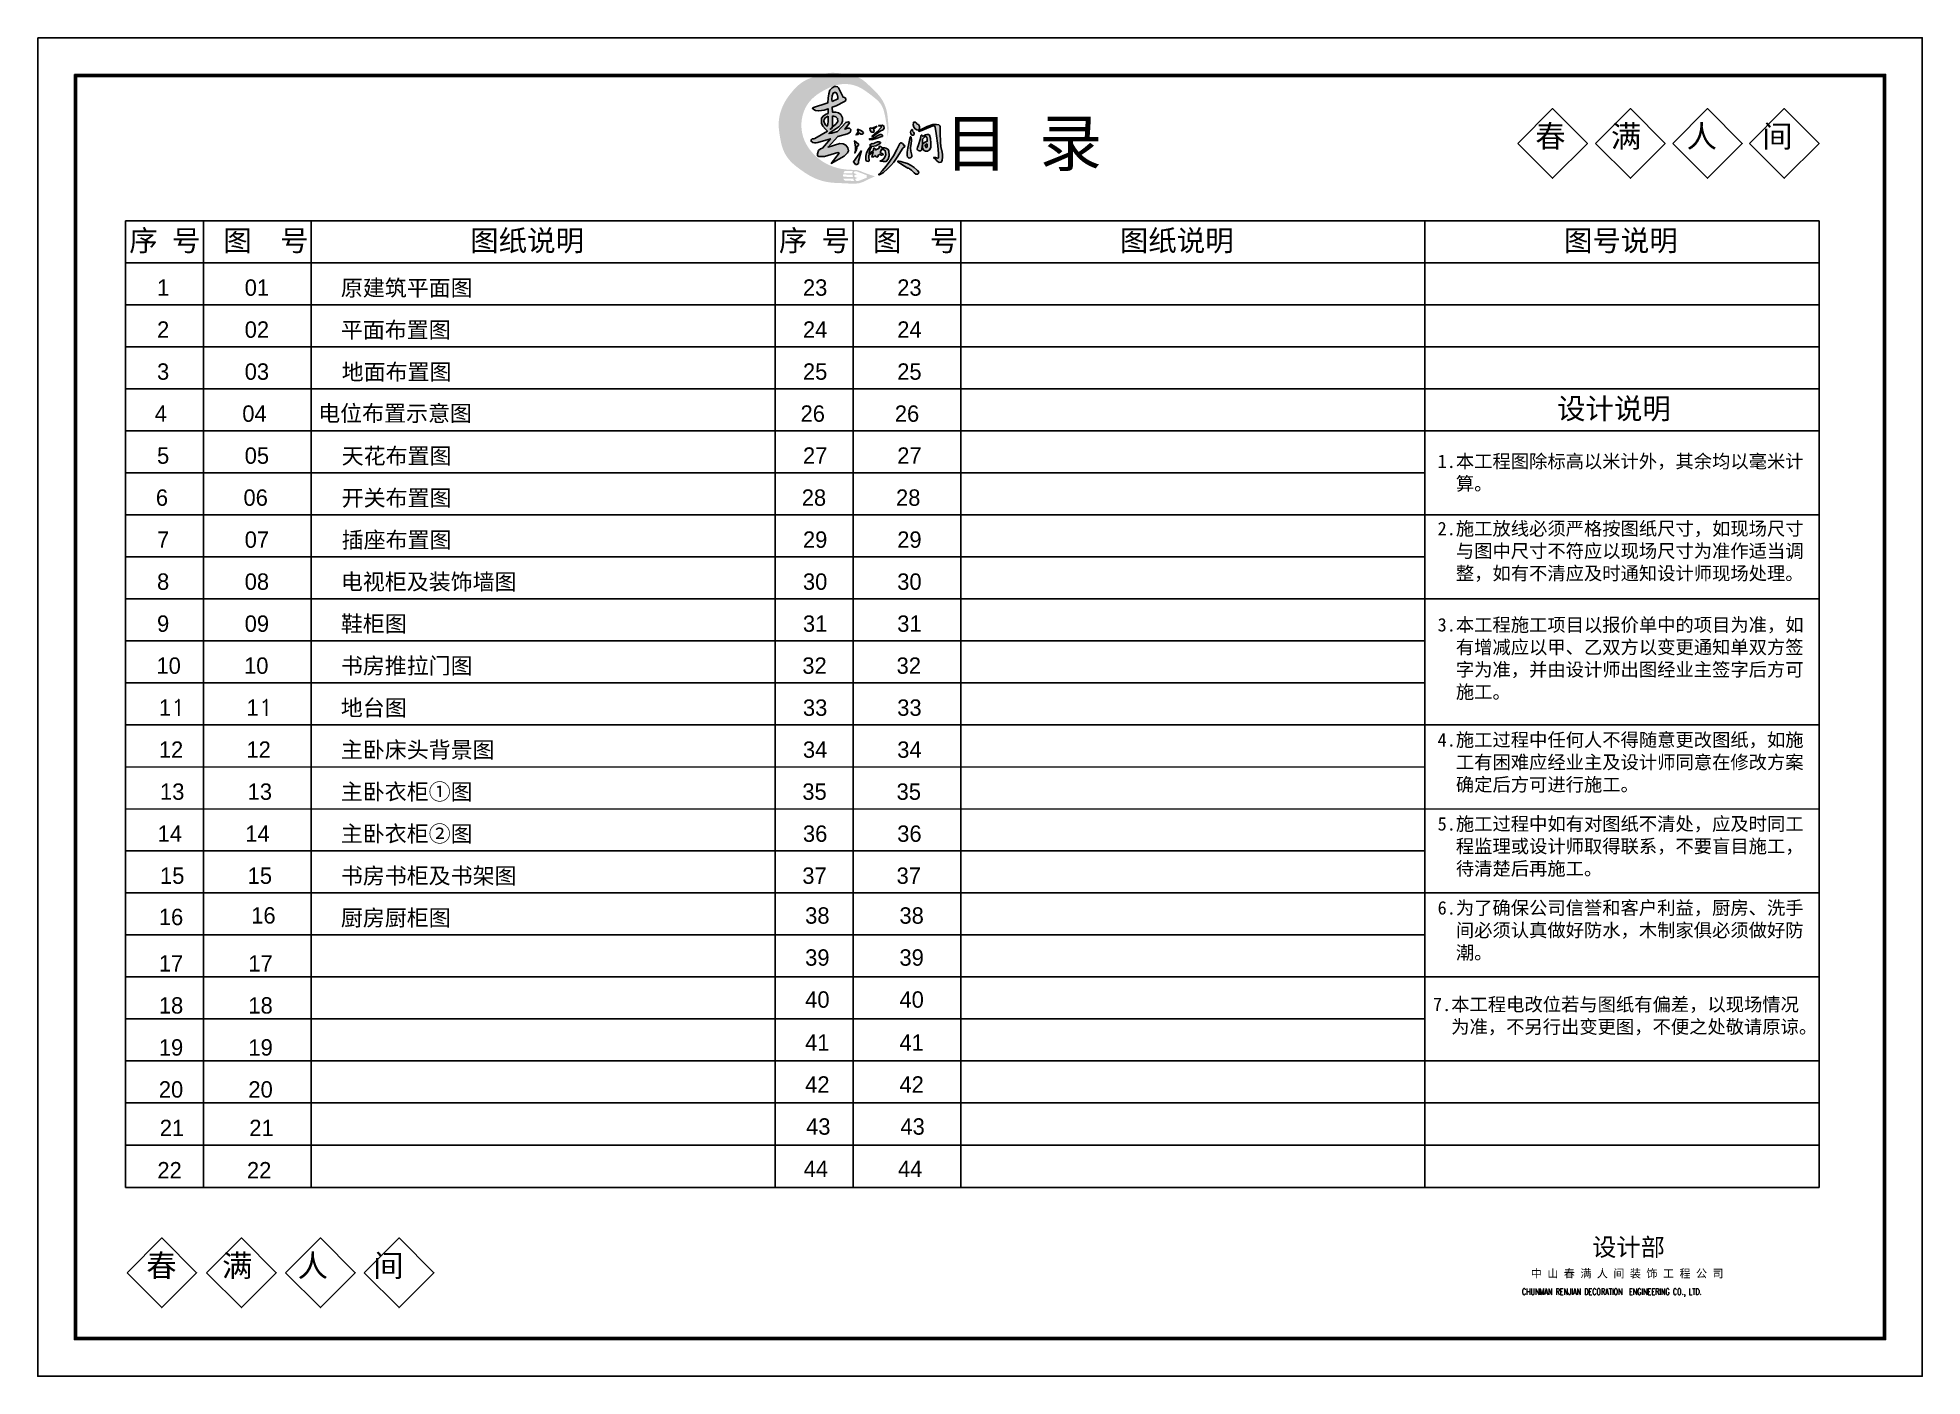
# Model space of a CAD drawing. Header units: millimetres. Extents: x 71641 to 191108, y -23091 to 29972.
# Drawn here: x 71641 to 91552, y 13003 to 27144 of the extents above; entities that cross this region are included whole.
import ezdxf

# ---------------------------------------------------------------- set-up
doc = ezdxf.new("R2010")
doc.units = ezdxf.units.MM
doc.layers.add('00', color=1, linetype='Continuous')
doc.layers.add('家', color=1, linetype='Continuous')
doc.layers.add('标注', color=1, linetype='Continuous', lineweight=15)
doc.styles.add('ROMANC', font='romanc.shx', dxfattribs={"width": 0.7})
doc.styles.get("Standard").update_dxf_attribs({"font": 'SimSun.ttf', "height": 150})

msp = doc.modelspace()

# ---------------------------------------------------------------- texts
at = {"color": 4, "linetype": 'ByBlock', "lineweight": 13, "attachment_point": 1}
for s, insert, char_height, width in [('{\\f宋体|b0|i0|c134|p2;目 录}', (81228.5, 26275), 486, 5259.333), ('{\\f宋体|b0|i0|c134|p2;序 号}', (72608.7, 25111.3), 220.5, 20016.046), ('{\\f宋体|b0|i0|c134|p2;图  号}', (73601.3, 25111.3), 220.5, 20016.046), ('{\\f宋体|b0|i0|c134|p2;图纸说明}', (76210.1, 25111.3), 220.5, 20016.046), ('{\\f宋体|b0|i0|c134|p2;序 号}', (79472.3, 25111.3), 220.5, 20016.046), ('{\\f宋体|b0|i0|c134|p2;图  号}', (80464.9, 25111.3), 220.5, 20016.046), ('{\\f宋体|b0|i0|c134|p2;图纸说明}', (83073.7, 25111.3), 220.5, 20016.046), ('{\\f宋体|b0|i0|c134|p2;图号说明}', (87765.7, 25111.3), 220.5, 20016.046), ('\\f隶书|b0|i0|c134|p49;1', (72902.1, 24591), 173.25, 629.43), ('{\\f隶书|b0|i0|c134|p49;01}', (73828, 24591), 173.25, 629.43), ('{\\fSimSun|b0|i0|c134|p2;原建筑平面图}', (74844.1, 24585.9), 170.1, 4588.204), ('{\\f隶书|b0|i0|c134|p49;23}', (79725.9, 24591), 173.25, 629.43), ('{\\f隶书|b0|i0|c134|p49;23}', (80722, 24591), 173.25, 629.43), ('{\\f隶书|b0|i0|c134|p49;2}', (72902.1, 24147.2), 173.25, 518.906), ('{\\f隶书|b0|i0|c134|p49;02}', (73828, 24147.2), 173.25, 518.906), ('{\\fSimSun|b0|i0|c134|p2;平面布置图}', (74844.1, 24142.1), 170.1, 4588.204), ('{\\f隶书|b0|i0|c134|p49;24}', (79725.9, 24147.2), 173.25, 518.906), ('{\\f隶书|b0|i0|c134|p49;24}', (80722, 24147.2), 173.25, 518.906), ('\\f隶书|b0|i0|c134|p49;3', (72902.1, 23703.5), 173.25, 518.906), ('{\\f隶书|b0|i0|c134|p49;03}', (73828, 23703.5), 173.25, 518.906), ('{\\fSimSun|b0|i0|c134|p2;地面布置图}', (74852.7, 23698.4), 170.1, 4588.204), ('{\\f隶书|b0|i0|c134|p49;25}', (79725.9, 23703.5), 173.25, 518.906), ('{\\f隶书|b0|i0|c134|p49;25}', (80722, 23703.5), 173.25, 518.906), ('{\\f宋体|b0|i0|c134|p2;设计说明}', (87692.3, 23336.3), 220.5, 20016.046), ('\\f隶书|b0|i0|c134|p49;4', (72876.9, 23259.7), 173.25, 607.326), ('{\\f隶书|b0|i0|c134|p49;04}', (73802.7, 23259.7), 173.25, 607.326), ('电位布置示意图', (74604.9, 23260.7), 170.1, 4348.784), ('{\\f隶书|b0|i0|c134|p49;26}', (79700.6, 23259.7), 173.25, 607.326), ('{\\f隶书|b0|i0|c134|p49;26}', (80696.7, 23259.7), 173.25, 607.326), ('\\f隶书|b0|i0|c134|p49;5', (72902.1, 22816), 173.25, 364.172), ('{\\f隶书|b0|i0|c134|p49;05}', (73828, 22816), 173.25, 364.172), ('{\\fSimSun|b0|i0|c134|p2;天花布置图}', (74852.7, 22810.9), 170.1, 4588.204), ('{\\f隶书|b0|i0|c134|p49;27}', (79725.9, 22816), 173.25, 364.172), ('{\\f隶书|b0|i0|c134|p49;27}', (80722, 22816), 173.25, 364.172), ('\\f隶书|b0|i0|c134|p49;6', (72889.5, 22372.2), 173.25, 563.116), ('{\\f隶书|b0|i0|c134|p49;06}', (73815.3, 22372.2), 173.25, 563.116), ('{\\fSimSun|b0|i0|c134|p2;开关布置图}', (74852.7, 22367.1), 170.1, 4588.204), ('{\\f隶书|b0|i0|c134|p49;28}', (79713.3, 22372.2), 173.25, 563.116), ('{\\f隶书|b0|i0|c134|p49;28}', (80709.4, 22372.2), 173.25, 563.116), ('\\f隶书|b0|i0|c134|p49;7', (72902.1, 21928.4), 173.25, 474.696), ('{\\f隶书|b0|i0|c134|p49;07}', (73828, 21928.4), 173.25, 474.696), ('{\\fSimSun|b0|i0|c134|p2;插座布置图}', (74852.7, 21923.4), 170.1, 4588.204), ('{\\f隶书|b0|i0|c134|p49;29}', (79725.9, 21928.4), 173.25, 474.696), ('{\\f隶书|b0|i0|c134|p49;29}', (80722, 21928.4), 173.25, 474.696), ('电视柜及装饰墙图', (74844.1, 21481.9), 170.1, 4588.204), ('\\f隶书|b0|i0|c134|p49;8', (72902.1, 21484.7), 173.25, 342.067), ('{\\f隶书|b0|i0|c134|p49;08}', (73828, 21484.7), 173.25, 342.067), ('{\\f隶书|b0|i0|c134|p49;30}', (79725.9, 21484.7), 173.25, 342.067), ('{\\f隶书|b0|i0|c134|p49;30}', (80722, 21484.7), 173.25, 342.067), ('\\f隶书|b0|i0|c134|p49;9', (72902.1, 21040.9), 173.25, 563.116), ('{\\f隶书|b0|i0|c134|p49;09}', (73828, 21040.9), 173.25, 563.116), ('{\\fSimSun|b0|i0|c134|p2;鞋柜图}', (74844.1, 21038.2), 170.1, 4588.204), ('{\\f隶书|b0|i0|c134|p49;31}', (79725.9, 21040.9), 173.25, 563.116), ('{\\f隶书|b0|i0|c134|p49;31}', (80722, 21040.9), 173.25, 563.116), ('\\f隶书|b0|i0|c134|p49;10', (72895.6, 20597.2), 173.25, 778.161), ('\\f隶书|b0|i0|c134|p49;10', (73821.4, 20597.2), 173.25, 778.161), ('书房推拉门图', (74844.1, 20594.4), 170.1, 4588.204), ('{\\f隶书|b0|i0|c134|p49;32}', (79719.4, 20597.2), 173.25, 778.161), ('{\\f隶书|b0|i0|c134|p49;32}', (80715.5, 20597.2), 173.25, 778.161), ('\\f隶书|b0|i0|c134|p49;1\\Ftxt.shx;1', (72920.9, 20153.4), 173.25, 358.167), ('\\f隶书|b0|i0|c134|p49;1\\Ftxt.shx;1', (73846.7, 20153.4), 173.25, 358.167), ('地台图', (74844.1, 20150.7), 170.1, 4588.204), ('{\\f隶书|b0|i0|c134|p49;33}', (79725.9, 20153.4), 173.25, 342.067), ('{\\f隶书|b0|i0|c134|p49;33}', (80722, 20153.4), 173.25, 342.067), ('\\f隶书|b0|i0|c134|p49;12', (72920.9, 19709.7), 173.25, 822.37), ('\\f隶书|b0|i0|c134|p49;12', (73846.7, 19709.7), 173.25, 822.37), ('主卧床头背景图', (74844.1, 19706.9), 170.1, 4588.204), ('{\\f隶书|b0|i0|c134|p49;34}', (79725.9, 19709.7), 173.25, 563.116), ('{\\f隶书|b0|i0|c134|p49;34}', (80722, 19709.7), 173.25, 563.116), ('\\f隶书|b0|i0|c134|p49;13', (72933.5, 19265.9), 173.25, 358.167), ('\\f隶书|b0|i0|c134|p49;13', (73859.3, 19265.9), 173.25, 358.167), ('主卧衣柜①图', (74844.1, 19263.2), 170.1, 4588.204), ('{\\f隶书|b0|i0|c134|p49;35}', (79719.4, 19265.9), 173.25, 778.161), ('{\\f隶书|b0|i0|c134|p49;35}', (80715.5, 19265.9), 173.25, 778.161), ('\\f隶书|b0|i0|c134|p49;14', (72908.3, 18822.2), 173.25, 800.265), ('\\f隶书|b0|i0|c134|p49;14', (73834.1, 18822.2), 173.25, 800.265), ('主卧衣柜②图', (74844.1, 18819.4), 170.1, 4588.204), ('{\\f隶书|b0|i0|c134|p49;36}', (79725.9, 18822.2), 173.25, 563.116), ('{\\f隶书|b0|i0|c134|p49;36}', (80722, 18822.2), 173.25, 563.116), ('\\f隶书|b0|i0|c134|p49;15', (72933.5, 18378.4), 173.25, 667.636), ('\\f隶书|b0|i0|c134|p49;15', (73859.3, 18378.4), 173.25, 667.636), ('书房书柜及书架图', (74844.1, 18375.6), 170.1, 4588.204), ('{\\f隶书|b0|i0|c134|p49;37}', (79719.4, 18378.4), 173.25, 778.161), ('{\\f隶书|b0|i0|c134|p49;37}', (80715.5, 18378.4), 173.25, 778.161), ('\\f隶书|b0|i0|c134|p49;16', (72920.9, 17942), 173.25, 557.111), ('\\f隶书|b0|i0|c134|p49;16', (73897, 17958.7), 173.25, 557.111), ('厨房厨柜图', (74844.1, 17931.9), 170.1, 4588.204), ('{\\f隶书|b0|i0|c134|p49;38}', (79749.5, 17957.2), 173.25, 557.111), ('{\\f隶书|b0|i0|c134|p49;38}', (80745.6, 17957.2), 173.25, 557.111), ('{\\f隶书|b0|i0|c134|p49;17}', (72920.9, 17451.3), 173.25, 557.111), ('{\\f隶书|b0|i0|c134|p49;17}', (73867, 17451.3), 173.25, 557.111), ('{\\f隶书|b0|i0|c134|p49;39}', (79749.5, 17513.5), 173.25, 557.111), ('{\\f隶书|b0|i0|c134|p49;39}', (80745.6, 17513.5), 173.25, 557.111), ('{\\f隶书|b0|i0|c134|p49;18}', (72920.9, 17007.5), 173.25, 557.111), ('{\\f隶书|b0|i0|c134|p49;18}', (73867, 17007.5), 173.25, 557.111), ('{\\f隶书|b0|i0|c134|p49;40}', (79749.5, 17069.7), 173.25, 557.111), ('{\\f隶书|b0|i0|c134|p49;40}', (80745.6, 17069.7), 173.25, 557.111), ('{\\f隶书|b0|i0|c134|p49;19}', (72920.9, 16563.7), 173.25, 557.111), ('{\\f隶书|b0|i0|c134|p49;19}', (73867, 16563.7), 173.25, 557.111), ('{\\f隶书|b0|i0|c134|p49;41}', (79749.5, 16615.9), 173.25, 557.111), ('{\\f隶书|b0|i0|c134|p49;41}', (80745.6, 16615.9), 173.25, 557.111), ('{\\f隶书|b0|i0|c134|p49;42}', (79749.5, 16172.2), 173.25, 557.111), ('{\\f隶书|b0|i0|c134|p49;42}', (80745.6, 16172.2), 173.25, 557.111), ('{\\f隶书|b0|i0|c134|p49;20}', (72920.9, 16120), 173.25, 557.111), ('{\\f隶书|b0|i0|c134|p49;20}', (73867, 16120), 173.25, 557.111), ('{\\f隶书|b0|i0|c134|p49;43}', (79759.5, 15728.2), 173.25, 629.43), ('{\\f隶书|b0|i0|c134|p49;43}', (80755.6, 15728.2), 173.25, 629.43), ('\\f隶书|b0|i0|c134|p49;21', (72930.9, 15712.9), 173.25, 629.43), ('\\f隶书|b0|i0|c134|p49;21', (73877, 15712.9), 173.25, 629.43), ('\\f隶书|b0|i0|c134|p49;22', (72905.6, 15266.3), 173.25, 629.43), ('\\f隶书|b0|i0|c134|p49;22', (73851.7, 15266.3), 173.25, 629.43), ('{\\f隶书|b0|i0|c134|p49;44}', (79734.2, 15281.5), 173.25, 629.43), ('{\\f隶书|b0|i0|c134|p49;44}', (80730.3, 15281.5), 173.25, 629.43)]:
    msp.add_mtext(s, dxfattribs=dict(at, insert=insert, char_height=char_height, width=width))
at = {"color": 9, "linetype": 'ByBlock', "lineweight": 13, "char_height": 141.75, "width": 12867.458, "attachment_point": 1}
for s, insert in [('{\\f宋体|b0|i0|c134|p2;1.本工程图除标高以米计外，其余均以毫米计\\P  算。}', (86431.3, 22739.9)), ('{\\f宋体|b0|i0|c134|p2;2.施工放线必须严格按图纸尺寸，如现场尺寸\\P  与图中尺寸不符应以现场尺寸为准作适当调\\P  整，如有不清应及时通知设计师现场处理。}', (86431.3, 22029.2)), ('3{\\f宋体|b0|i0|c134|p2;.本工程施工项目以报价单中的项目为准，如\\P  有增减应以甲、乙双方以变更通知单双方签\\P  字为准，并由设计师出图经业主签字后方可\\P  施工。}', (86431.3, 21012.8)), ('{\\f宋体|b0|i0|c134|p2;4.施工过程中任何人不得随意更改图纸，如施\\P  工有困难应经业主及设计师同意在修改方案\\P  确定后方可进行施工。}', (86431.3, 19797.6)), ('{\\f宋体|b0|i0|c134|p2;5.施工过程中如有对图纸不清处，应及时同工\\P  程监理或设计师取得联系，不要盲目施工，\\P  待清楚后再施工。}', (86431.3, 18910.1)), ('{\\f宋体|b0|i0|c134|p2;6.为了确保公司信誉和客户利益，厨房、洗手\\P  间必须认真做好防水，木制家俱必须做好防\\P  潮。}', (86431.3, 18022.5)), ('{\\f宋体|b0|i0|c134|p2;7.本工程电改位若与图纸有偏差，以现场情况\\P  为准，不另行出变更图，不便之处敬请原谅。}', (86382.4, 17002.4))]:
    msp.add_mtext(s, dxfattribs=dict(at, insert=insert))
at = {"layer": '家', "color": 9, "style": 'ROMANC', "width": 0.72}
msp.add_text(' CHUNMAN RENJIAN DECORATION  ENGINEERING CO., LTD.', height=68.991, dxfattribs=at).set_placement((87288.3, 13861.9))
at = {"layer": '家', "color": 4, "attachment_point": 1}
for s, insert, char_height, width in [('{\\f宋体|b0|i0|c134|p2;春   满   人   间}', (87463.1, 26219.9), 234.816, 11221.85), ('{\\f宋体|b0|i0|c134|p2;设计部}', (88063.8, 14461.6), 187.853, 8977.48), ('\\f宋体|b0|i0|c134|p2;春   满   人   间', (72789.1, 14289.7), 234.816, 11221.85)]:
    msp.add_mtext(s, dxfattribs=dict(at, insert=insert, char_height=char_height, width=width))
at = {"layer": '标注', "color": 9, "insert": (87415.8, 14131.1), "char_height": 85.388, "width": 3584.956, "attachment_point": 1}
msp.add_mtext('{\\f宋体|b0|i0|c134|p2;中 山 春 满 人 间 装 饰 工 程 公 司}', dxfattribs=at)

# ---------------------------------------------------------------- blocks, each defined once
blk = doc.blocks.new('A$C1C4D2132')
h = blk.add_hatch(color=1)
edge = h.paths.add_edge_path()
edge.add_spline(control_points=[(1088, 385), (1053, 400), (970, 440), (824, 537), (671, 689), (582, 830), (549, 906), (547, 909)], knot_values=[22078.908695, 22078.908695, 22078.908695, 22078.908695, 22412.037046, 22864.417059, 23573.352389, 24248.663515, 24278.339872, 24278.339872, 24278.339872, 24278.339872], degree=3, periodic=0)
edge.add_line((547, 909), (55, 853))
edge.add_spline(control_points=[(55, 853), (65, 809), (102, 683), (220, 482), (470, 286), (742, 104), (976, 42), (1077, 28), (1086, 27)], knot_values=[12526.980967, 12526.980967, 12526.980967, 12526.980967, 12912.76376, 13656.443057, 14467.926065, 15619.199217, 16432.672519, 16505.49519, 16505.49519, 16505.49519, 16505.49519], degree=3, periodic=0)
edge.add_line((1086, 27), (1088, 385))
edge = h.paths.add_edge_path()
edge.add_spline(control_points=[(547, 909), (514, 986), (470, 1155), (486, 1418), (562, 1610), (628, 1703), (644, 1723)], knot_values=[24278.339872, 24278.339872, 24278.339872, 24278.339872, 24990.75798, 25753.853245, 26502.771788, 26725.483087, 26725.483087, 26725.483087, 26725.483087], degree=3, periodic=0)
edge.add_line((644, 1723), (319, 1982))
edge.add_spline(control_points=[(319, 1982), (315, 1978), (247, 1901), (141, 1762), (28, 1514), (-14, 1262), (20, 1033), (42, 905), (55, 853)], knot_values=[9052.726852, 9052.726852, 9052.726852, 9052.726852, 9101.944213, 9929.860353, 10544.164147, 11423.717054, 12065.484855, 12526.980967, 12526.980967, 12526.980967, 12526.980967], degree=3, periodic=0)
edge.add_line((55, 853), (547, 909))
edge = h.paths.add_edge_path()
edge.add_spline(control_points=[(644, 1723), (691, 1782), (795, 1879), (936, 1962), (1072, 2030), (1211, 2090), (1397, 2114), (1518, 2099), (1575, 2084)], knot_values=[26725.483087, 26725.483087, 26725.483087, 26725.483087, 27368.223838, 27920.784045, 28117.800611, 28678.884262, 29205.082751, 29708.300033, 29708.300033, 29708.300033, 29708.300033], degree=3, periodic=0)
edge.add_line((1575, 2084), (1621, 2262))
edge.add_spline(control_points=[(1621, 2262), (1606, 2266), (1482, 2294), (1297, 2341), (1037, 2349), (839, 2276), (626, 2224), (453, 2121), (358, 2026), (319, 1982)], knot_values=[5035.937639, 5035.937639, 5035.937639, 5035.937639, 5168.823273, 6115.22021, 6678.484335, 7362.56903, 7901.570556, 8555.150084, 9052.726852, 9052.726852, 9052.726852, 9052.726852], degree=3, periodic=0)
edge.add_line((319, 1982), (644, 1723))
edge = h.paths.add_edge_path()
edge.add_spline(control_points=[(1575, 2084), (1585, 2082), (1642, 2066), (1736, 2026), (1869, 1936), (2021, 1823), (2198, 1666), (2253, 1409), (2288, 1214), (2301, 1081), (2297, 1001), (2287, 946), (2213, 766), (2230, 804), (2254, 855), (2294, 967), (2331, 1138), (2312, 1299), (2300, 1480), (2254, 1660), (2149, 1839), (2030, 1964), (1879, 2106), (1756, 2224), (1645, 2256), (1621, 2262)], knot_values=[29708.300033, 29708.300033, 29708.300033, 29708.300033, 29797.016202, 30219.334531, 30576.066107, 31166.961224, 31854.609826, 32527.805429, 33346.145394, 33558.688985, 33686.826136, 33998.293275, 34349.980564, 34349.980564, 34349.980564, 34833.989407, 35367.457213, 35826.6748, 36215.832047, 36925.939156, 37388.482191, 37988.741176, 38391.375961, 39174.849041, 39385.918203, 39385.918203, 39385.918203, 39385.918203], degree=3, periodic=0)
edge.add_line((1621, 2262), (1575, 2084))
h = blk.add_hatch(color=256)
h.paths.add_polyline_path([(841, 698), (818, 634), (818, 592), (850, 576), (902, 572), (967, 572), (1269, 662), (1277, 647), (1112, 430), (1383, 582), (1429, 621), (1454, 650), (1474, 695), (1464, 760), (1419, 815), (1364, 840), (1296, 847), (1040, 768), (1248, 995), (1454, 1053), (1480, 1066), (1516, 1095), (1522, 1144), (1496, 1170), (1458, 1170), (1399, 1150), (1493, 1270), (1496, 1295), (1477, 1305), (1445, 1302), (1416, 1295), (1241, 1105), (1122, 1070), (1053, 1057), (1167, 1131), (1270, 1202), (1325, 1263), (1348, 1318), (1348, 1392), (1312, 1463), (1261, 1499), (1206, 1512), (1135, 1512), (1131, 1618), (1215, 1647), (1390, 1738), (1419, 1760), (1416, 1799), (1393, 1818), (1361, 1825), (1267, 2028), (1244, 2047), (1215, 2054), (1180, 2051), (1131, 2022), (1083, 1973), (1057, 1896), (1044, 1805), (1041, 1709), (718, 1605), (724, 1583), (779, 1550), (841, 1538), (902, 1544), (963, 1554), (1044, 1583), (1044, 1486), (1005, 1470), (944, 1434), (908, 1383), (902, 1331), (905, 1279), (934, 1212), (989, 1150), (1031, 1111), (758, 952), (708, 947), (686, 927), (686, 898), (724, 873), (760, 866), (792, 866), (831, 873), (1093, 950), (925, 750), (883, 740)])
h.paths.add_polyline_path([(1244, 1379), (1248, 1312), (1215, 1263), (1160, 1212), (1127, 1182), (1115, 1166), (1089, 1150), (1127, 1182), (1131, 1189), (1135, 1231), (1138, 1434), (1138, 1431), (1206, 1415)], flags=16)
h.paths.add_polyline_path([(1044, 1308), (1041, 1263), (1031, 1231), (1028, 1218), (975, 1253), (948, 1335), (986, 1392), (1034, 1418), (1047, 1428)], flags=16)
h.paths.add_polyline_path([(1128, 1738), (1125, 1789), (1131, 1857), (1154, 1925), (1228, 1925), (1248, 1831), (1251, 1793)], flags=16)
h = blk.add_hatch(color=256)
h.paths.add_polyline_path([(2158, 992), (2191, 998), (2194, 1021), (2191, 1024), (2165, 1037), (2142, 1037), (2097, 1021), (2036, 982), (1961, 957), (1936, 950), (1923, 950), (1913, 944), (1923, 927), (1987, 931), (2062, 953)])
h.paths.add_polyline_path([(2200, 1134), (2230, 1170), (2223, 1218), (2184, 1237), (2127, 1230), (2113, 1221), (2162, 1218), (2168, 1212), (2168, 1189), (2084, 1099), (1971, 995), (1994, 1002), (2168, 1121)])
h.paths.add_polyline_path([(2010, 1134), (2013, 1157), (2033, 1176), (2084, 1218), (2000, 1179), (1987, 1176), (1958, 1176), (1945, 1182), (1929, 1173), (1932, 1124), (1961, 1092), (1994, 1086), (2013, 1089), (2016, 1115)])
h.paths.add_polyline_path([(1735, 1121), (1690, 1144), (1658, 1144), (1677, 1111), (1680, 1095), (1635, 1031), (1671, 1037), (1706, 1070), (1739, 1047), (1764, 1047), (1787, 1063), (1790, 1076), (1774, 1102)])
h.paths.add_polyline_path([(1600, 905), (1600, 902), (1626, 779), (1626, 760), (1622, 711), (1609, 647), (1642, 718), (1658, 795), (1684, 808), (1690, 824), (1687, 837)])
h.paths.add_polyline_path([(1748, 702), (1580, 463), (1606, 430), (1626, 408), (1655, 405), (1687, 427), (1687, 476)])
h.paths.add_polyline_path([(2146, 850), (2155, 873), (2126, 886), (2087, 886), (2039, 860), (1994, 840), (1978, 847), (1929, 824), (1936, 808), (1955, 795), (1949, 785), (1932, 782), (1897, 731), (1858, 650), (1842, 579), (1845, 492), (1871, 476), (1900, 472), (1913, 482), (1910, 511), (1903, 537), (1907, 601), (1994, 669), (1981, 611), (1971, 563), (1994, 566), (2010, 569), (2036, 598), (2058, 569), (2087, 563), (2104, 576), (2094, 595), (2107, 605), (2129, 618), (2139, 627), (2155, 611), (2175, 601), (2204, 608), (2210, 621), (2200, 634), (2184, 640), (2149, 653), (2155, 676), (2175, 724), (2217, 724), (2252, 695), (2262, 614), (2242, 563), (2207, 511), (2171, 492), (2139, 485), (2158, 476), (2213, 466), (2272, 472), (2314, 521), (2333, 589), (2326, 692), (2304, 727), (2268, 750), (2239, 760), (2178, 760), (2168, 776), (2146, 792), (2126, 789), (2126, 779), (2126, 753), (2052, 714), (2045, 731), (2016, 753), (2007, 744), (2007, 731), (2007, 698), (1942, 656), (1910, 624), (1913, 647), (1923, 711), (1952, 766), (1978, 785), (2055, 798)])
h = blk.add_hatch(color=256)
h.paths.add_polyline_path([(2519, 581), (2572, 674), (2626, 751), (2667, 789), (2661, 807), (2632, 833), (2660, 803), (2615, 849), (2600, 854), (2593, 860), (2575, 860), (2562, 850), (2551, 835), (2496, 720), (2425, 592), (2347, 473), (2273, 370), (2189, 272), (2122, 202), (2115, 198), (2111, 191), (2128, 188), (2154, 202), (2213, 240), (2301, 315), (2368, 382), (2431, 458)])
h.paths.add_polyline_path([(2721, 426), (2646, 451), (2583, 466), (2543, 473), (2515, 473), (2513, 468), (2520, 462), (2579, 421), (2656, 367), (2726, 331), (2748, 327), (2768, 317), (2808, 286), (2863, 230), (2895, 202), (2923, 201), (2938, 202), (2956, 218), (2959, 241), (2931, 279), (2864, 339), (2800, 385)])
h.paths.add_polyline_path([(2791, 684), (2786, 759), (2798, 851), (2805, 913), (2805, 943), (2798, 970), (2791, 987), (2784, 992), (2777, 988), (2762, 918), (2740, 813), (2726, 752), (2712, 669), (2712, 599), (2721, 566), (2740, 543), (2766, 541), (2793, 552), (2811, 570), (2811, 601)])
h.paths.add_polyline_path([(2860, 1071), (2849, 1088), (2831, 1109), (2832, 1127), (2829, 1138), (2822, 1145), (2813, 1142), (2811, 1143), (2807, 1131), (2796, 1118), (2787, 1089), (2795, 1051), (2816, 1028), (2842, 1026), (2861, 1042)])
h.paths.add_polyline_path([(2952, 1248), (2926, 1261), (2906, 1284), (2885, 1300), (2865, 1302), (2865, 1299), (2852, 1300), (2847, 1288), (2845, 1244), (2856, 1192), (2881, 1158), (2919, 1138), (2948, 1134), (2970, 1143), (2977, 1169), (2977, 1207), (2970, 1223)])
h.paths.add_polyline_path([(3415, 1169), (3415, 1207), (3406, 1226), (3381, 1243), (3331, 1252), (3258, 1248), (3141, 1208), (3022, 1151), (2973, 1122), (2961, 1106), (2982, 1109), (3024, 1124), (3258, 1223), (3278, 1225), (3291, 1225), (3304, 1196), (3331, 1060), (3365, 810), (3378, 628), (3376, 543), (3359, 537), (3316, 554), (3291, 555), (3273, 552), (3320, 509), (3350, 474), (3392, 451), (3435, 458), (3457, 491), (3464, 565), (3462, 620), (3453, 665), (3428, 783), (3419, 878), (3410, 1075)])
h.paths.add_polyline_path([(3040, 938), (3056, 958), (3089, 988), (3107, 996), (3119, 996), (3128, 983), (3136, 938), (3139, 898), (3085, 873), (3047, 840), (3036, 813), (3036, 759), (3058, 709), (3103, 685), (3148, 689), (3188, 714), (3215, 763), (3213, 858), (3208, 952), (3186, 1026), (3165, 1041), (3136, 1042), (3103, 1032), (3067, 1014), (3044, 1001), (3035, 1019), (3026, 1028), (3013, 1024), (3009, 1019), (3004, 1003), (2995, 954), (2948, 799), (2934, 763), (2930, 734), (2934, 716), (2948, 698), (2975, 691), (3002, 691), (3018, 705), (3027, 734), (3031, 785), (3036, 835)])
h.paths.add_polyline_path([(3110, 826), (3139, 839), (3141, 810), (3137, 785), (3127, 766), (3114, 763), (3105, 781), (3098, 804)], flags=17)
h = blk.add_hatch(color=1)
edge = h.paths.add_edge_path()
edge.add_spline(control_points=[(1086, 27), (1196, 13), (1398, 14), (1736, -20), (1898, 102), (2042, 156), (1937, 184), (1890, 203), (1779, 243), (1711, 274), (1636, 293), (1548, 291), (1437, 298), (1296, 316), (1181, 348), (1106, 378), (1088, 385)], knot_values=[16505.49519, 16505.49519, 16505.49519, 16505.49519, 17462.307767, 18254.424733, 19263.770823, 19286.294409, 19393.463502, 19769.722666, 20039.931175, 20323.71298, 20426.202415, 20700.644692, 21064.187457, 21384.09699, 21917.120996, 22078.908695, 22078.908695, 22078.908695, 22078.908695], degree=3, periodic=0)
edge.add_line((1088, 385), (1086, 27))
h.paths.add_polyline_path([(1361, 166), (1360, 187), (1371, 196), (1569, 190), (1567, 183), (1565, 168), (1565, 160), (1572, 141), (1367, 147)], flags=16)
h.paths.add_polyline_path([(1375, 110), (1582, 104), (1581, 96), (1579, 88), (1582, 80), (1584, 72), (1591, 65), (1599, 58), (1408, 65, -0.485719)], flags=16)
h.paths.add_polyline_path([(1377, 222, -0.499354), (1412, 268), (1570, 266), (1571, 268), (1571, 266), (1564, 260), (1557, 253), (1555, 231), (1558, 219, -0.17168), (1555, 218)], flags=16)
h.paths.add_polyline_path([(1585, 228), (1587, 242), (1596, 252), (1607, 259), (1624, 262), (1641, 261), (1647, 261), (1858, 180), (1859, 125), (1687, 58), (1675, 55), (1667, 55), (1645, 59), (1627, 71), (1618, 87), (1622, 102), (1635, 110), (1669, 121), (1619, 136), (1604, 146), (1596, 161), (1599, 176), (1612, 183), (1633, 193), (1654, 202), (1595, 218)], flags=16)
for points in [[(718, 1605), (1041, 1709), (1044, 1805), (1057, 1896), (1083, 1973), (1131, 2022), (1180, 2051), (1215, 2054), (1244, 2047), (1267, 2028), (1361, 1825), (1393, 1818), (1416, 1799), (1419, 1760), (1390, 1738), (1215, 1647), (1131, 1618), (1135, 1512), (1206, 1512), (1261, 1499), (1312, 1463), (1348, 1392), (1348, 1318), (1325, 1263), (1270, 1202), (1167, 1131), (1067, 1066), (1067, 1060), (1122, 1070), (1241, 1105), (1416, 1295), (1445, 1302), (1477, 1305), (1496, 1295), (1493, 1270), (1399, 1150), (1458, 1170), (1496, 1170), (1522, 1144), (1516, 1095), (1480, 1066), (1454, 1053), (1248, 995), (1044, 773), (1044, 769), (1296, 847), (1364, 840), (1419, 815), (1464, 760), (1474, 695), (1454, 650), (1429, 621), (1383, 582), (1112, 430), (1277, 647), (1273, 653), (1251, 656), (967, 572), (902, 572), (850, 576), (818, 592), (818, 634), (841, 698), (883, 740), (925, 750), (1093, 950), (831, 873), (792, 866), (760, 866), (724, 873), (686, 898), (686, 927), (708, 947), (741, 950), (766, 957), (1031, 1111), (989, 1150), (934, 1212), (905, 1279), (902, 1331), (908, 1383), (944, 1434), (1005, 1470), (1044, 1486), (1044, 1583), (963, 1554), (902, 1544), (841, 1538), (779, 1550), (724, 1583)], [(1128, 1738), (1251, 1793), (1248, 1831), (1235, 1893), (1209, 1925), (1177, 1925), (1151, 1915), (1131, 1857), (1125, 1789)], [(1047, 1428), (1044, 1308), (1041, 1263), (1031, 1231), (1028, 1218), (989, 1244), (967, 1279), (954, 1318), (960, 1354), (986, 1392), (1034, 1418)], [(1138, 1434), (1135, 1231), (1131, 1189), (1115, 1166), (1089, 1150), (1160, 1212), (1215, 1263), (1248, 1312), (1244, 1379), (1206, 1415), (1138, 1431)], [(2084, 1218), (2033, 1176), (2013, 1157), (2010, 1134), (2016, 1115), (2013, 1089), (1994, 1086), (1961, 1092), (1932, 1124), (1929, 1173), (1945, 1182), (1958, 1176), (1987, 1176), (2000, 1179)], [(2113, 1228), (2184, 1237), (2223, 1218), (2230, 1170), (2200, 1134), (2168, 1121), (1994, 1002), (1971, 995), (2084, 1099), (2168, 1189), (2168, 1212), (2162, 1218), (2113, 1221), (2129, 1231)], [(2865, 1302), (2885, 1300), (2906, 1284), (2926, 1261), (2952, 1248), (2970, 1223), (2977, 1207), (2977, 1169), (2970, 1143), (2948, 1134), (2919, 1138), (2881, 1158), (2856, 1192), (2845, 1244), (2847, 1288), (2852, 1300), (2865, 1299)], [(2961, 1106), (2973, 1122), (3022, 1151), (3141, 1208), (3258, 1248), (3331, 1252), (3381, 1243), (3406, 1226), (3415, 1207), (3415, 1169), (3410, 1075), (3419, 878), (3428, 783), (3453, 665), (3462, 620), (3464, 565), (3457, 491), (3435, 458), (3392, 451), (3350, 474), (3320, 509), (3273, 552), (3291, 555), (3316, 554), (3359, 537), (3376, 543), (3378, 628), (3365, 810), (3331, 1060), (3304, 1196), (3291, 1225), (3278, 1225), (3258, 1223), (3024, 1124), (2982, 1109), (2959, 1106)], [(1600, 902), (1626, 779), (1626, 760), (1622, 711), (1609, 647), (1642, 718), (1658, 795), (1684, 808), (1690, 824), (1687, 837), (1600, 905)], [(1658, 1144), (1677, 1111), (1680, 1095), (1635, 1031), (1671, 1037), (1706, 1070), (1739, 1047), (1764, 1047), (1787, 1063), (1790, 1076), (1774, 1102), (1735, 1121), (1690, 1144)], [(2139, 485), (2171, 492), (2207, 511), (2242, 563), (2262, 614), (2252, 695), (2217, 724), (2175, 724), (2155, 676), (2149, 653), (2184, 640), (2200, 634), (2210, 621), (2204, 608), (2175, 601), (2155, 611), (2139, 627), (2129, 618), (2107, 605), (2094, 595), (2104, 576), (2087, 563), (2058, 569), (2036, 598), (2010, 569), (1994, 566), (1971, 563), (1981, 611), (1994, 669), (1907, 601), (1903, 537), (1910, 511), (1913, 482), (1900, 472), (1871, 476), (1845, 492), (1842, 579), (1858, 650), (1897, 731), (1932, 782), (1949, 785), (1955, 795), (1936, 808), (1929, 824), (1978, 847), (1994, 840), (2039, 860), (2087, 886), (2126, 886), (2155, 873), (2146, 850), (2055, 798), (1978, 785), (1952, 766), (1923, 711), (1913, 647), (1910, 624), (1942, 656), (2007, 698), (2007, 731), (2007, 744), (2016, 753), (2045, 731), (2052, 714), (2126, 753), (2126, 779), (2126, 789), (2146, 792), (2168, 776), (2178, 760), (2239, 760), (2268, 750), (2304, 727), (2326, 692), (2333, 589), (2314, 521), (2272, 472), (2213, 466), (2158, 476)], [(2191, 1024), (2165, 1037), (2142, 1037), (2097, 1021), (2036, 982), (1961, 957), (1936, 950), (1923, 950), (1913, 944), (1923, 927), (1987, 931), (2062, 953), (2158, 992), (2191, 998), (2194, 1021)], [(2660, 803), (2615, 849), (2600, 854), (2593, 860), (2575, 860), (2562, 850), (2551, 835), (2496, 720), (2425, 592), (2347, 473), (2273, 370), (2189, 272), (2122, 202), (2115, 198), (2111, 191), (2128, 188), (2154, 202), (2213, 240), (2301, 315), (2368, 382), (2431, 458), (2519, 581), (2572, 674), (2626, 751), (2667, 789), (2661, 807), (2632, 833)], [(2777, 988), (2762, 918), (2740, 813), (2726, 752), (2712, 669), (2712, 599), (2721, 566), (2740, 543), (2766, 541), (2793, 552), (2811, 570), (2811, 601), (2791, 684), (2786, 759), (2798, 851), (2805, 913), (2805, 943), (2798, 970), (2791, 987), (2784, 992)], [(2811, 1143), (2807, 1131), (2796, 1118), (2787, 1089), (2795, 1051), (2816, 1028), (2842, 1026), (2861, 1042), (2860, 1071), (2849, 1088), (2831, 1109), (2832, 1127), (2829, 1138), (2822, 1145), (2813, 1142)], [(3013, 1024), (3009, 1019), (3004, 1003), (2995, 954), (2948, 799), (2934, 763), (2930, 734), (2934, 716), (2948, 698), (2975, 691), (3002, 691), (3018, 705), (3027, 734), (3031, 785), (3036, 835), (3040, 938), (3056, 958), (3089, 988), (3107, 996), (3119, 996), (3128, 983), (3136, 938), (3139, 898), (3085, 873), (3047, 840), (3036, 813), (3036, 759), (3058, 709), (3103, 685), (3148, 689), (3188, 714), (3215, 763), (3213, 858), (3208, 952), (3186, 1026), (3165, 1041), (3136, 1042), (3103, 1032), (3067, 1014), (3044, 1001), (3035, 1019), (3026, 1028)], [(3139, 839), (3141, 810), (3137, 785), (3127, 766), (3114, 763), (3105, 781), (3098, 804), (3110, 826), (3139, 839)], [(1748, 702), (1580, 463), (1606, 430), (1626, 408), (1655, 405), (1687, 427), (1687, 476)], [(2515, 473), (2543, 473), (2583, 466), (2646, 451), (2721, 426), (2800, 385), (2864, 339), (2931, 279), (2959, 241), (2956, 218), (2938, 202), (2923, 201), (2895, 202), (2863, 230), (2808, 286), (2768, 317), (2748, 327), (2726, 331), (2656, 367), (2579, 421), (2520, 462), (2513, 468)]]:
    blk.add_lwpolyline(points, close=True)

# ---------------------------------------------------------------- linework, layer by layer
at = {"color": 4, "linetype": 'ByBlock', "lineweight": 13}
msp.add_line((72570, 25209.4), (72570, 15890.5), dxfattribs=at)
at = {"color": 8}
for p, q in [((73393.7, 25209.4), (73393.7, 14997.2)), ((74530, 25209.4), (74530, 14997.2)), ((80257.2, 25209.4), (80257.2, 14997.2)), ((81393.6, 25209.4), (81393.6, 14997.2)), ((72570, 24765.7), (90461.2, 24765.7)), ((72570, 24321.9), (90461.2, 24321.9)), ((72570, 23878.2), (90461.2, 23878.2)), ((72570, 23434.4), (90461.2, 23434.4)), ((72570, 22990.6), (90461.2, 22990.6)), ((72570, 22546.9), (86297, 22546.9)), ((72570, 22103.1), (90461.2, 22103.1)), ((72570, 21659.4), (86297, 21659.4)), ((72570, 21215.6), (90461.2, 21215.6)), ((72570, 20771.9), (86297, 20771.9)), ((72570, 20328.1), (86297, 20328.1)), ((72570, 19884.3), (90461.2, 19884.3)), ((72570, 18553.1), (86297, 18553.1)), ((72570, 18109.3), (90461.2, 18109.3)), ((72570, 17665.6), (86297, 17665.6)), ((72570, 17221.8), (90461.2, 17221.8)), ((72570, 16778), (86297, 16778)), ((72570, 16334.3), (90461.2, 16334.3)), ((72570, 15890.5), (90461.2, 15890.5)), ((72570, 15443.9), (90461.2, 15443.9))]:
    msp.add_line(p, q, dxfattribs=at)
at = {"color": 4}
for p, q in [((79433.5, 25209.4), (79433.5, 14997.2)), ((86297, 25209.4), (86297, 14997.2))]:
    msp.add_line(p, q, dxfattribs=at)
at = {"color": 9, "linetype": 'ByBlock', "lineweight": 13}
for p, q in [((72570, 19440.6), (86297, 19440.6)), ((72570, 18996.8), (90461.2, 18996.8))]:
    msp.add_line(p, q, dxfattribs=at)
at = {"color": 3, "lineweight": -2}
msp.add_line((72028.7, 13390.2), (91164.6, 13390.2), dxfattribs=at)
for points in [[(72028.7, 26756.4), (91164.6, 26756.4), (91164.6, 13390.2), (72028.7, 13390.2)], [(72039.5, 26745.6), (91153.8, 26745.6), (91153.8, 13401.1), (72039.5, 13401.1)], [(72050.3, 26734.7), (91142.9, 26734.7), (91142.9, 13411.9), (72050.3, 13411.9)]]:
    msp.add_lwpolyline(points, close=True, dxfattribs=at)
at = {"layer": '00', "color": 8, "lineweight": -2}
msp.add_lwpolyline([(71641.1, 27144), (91552.2, 27144), (91552.2, 13002.6), (71641.1, 13002.6)], close=True, dxfattribs=at)
at = {"layer": '家', "color": 4}
for p, q in [((90461.2, 25209.4), (72570, 25209.4)), ((72570, 25209.4), (72570, 14997.2)), ((90461.2, 14997.2), (90461.2, 25209.4)), ((72570, 14997.2), (90461.2, 14997.2))]:
    msp.add_line(p, q, dxfattribs=at)
for points in [[(87278.9, 26027.1), (87646.6, 26394.8), (88014.3, 26027.1), (87646.6, 25659.4)], [(88100, 26027.1), (88467.7, 26394.8), (88835.4, 26027.1), (88467.7, 25659.4)], [(88914.9, 26027.1), (89282.6, 26394.8), (89650.3, 26027.1), (89282.6, 25659.4)], [(89725.8, 26027.1), (90093.5, 26394.8), (90461.2, 26027.1), (90093.5, 25659.4)], [(72584.8, 14097), (72952.5, 14464.7), (73320.1, 14097), (72952.5, 13729.3)], [(73426, 14097), (73793.7, 14464.7), (74161.4, 14097), (73793.7, 13729.3)], [(74260.9, 14097), (74628.6, 14464.7), (74996.3, 14097), (74628.6, 13729.3)], [(75091.9, 14097), (75459.6, 14464.7), (75827.3, 14097), (75459.6, 13729.3)]]:
    msp.add_lwpolyline(points, close=True, dxfattribs=at)

# ---------------------------------------------------------------- block references
at = {"xscale": 0.5, "yscale": 0.5, "zscale": 0.5}
msp.add_blockref('A$C1C4D2132', (79469.5, 25601.6), dxfattribs=at)

msp.set_redraw_order([(e.dxf.handle, doc.entitydb.next_handle()) for e in msp.query("TEXT MTEXT ATTDEF DIMENSION ARC_DIMENSION")])  # texts and dimensions are drawn at this point

doc.saveas('drawing.dxf')
